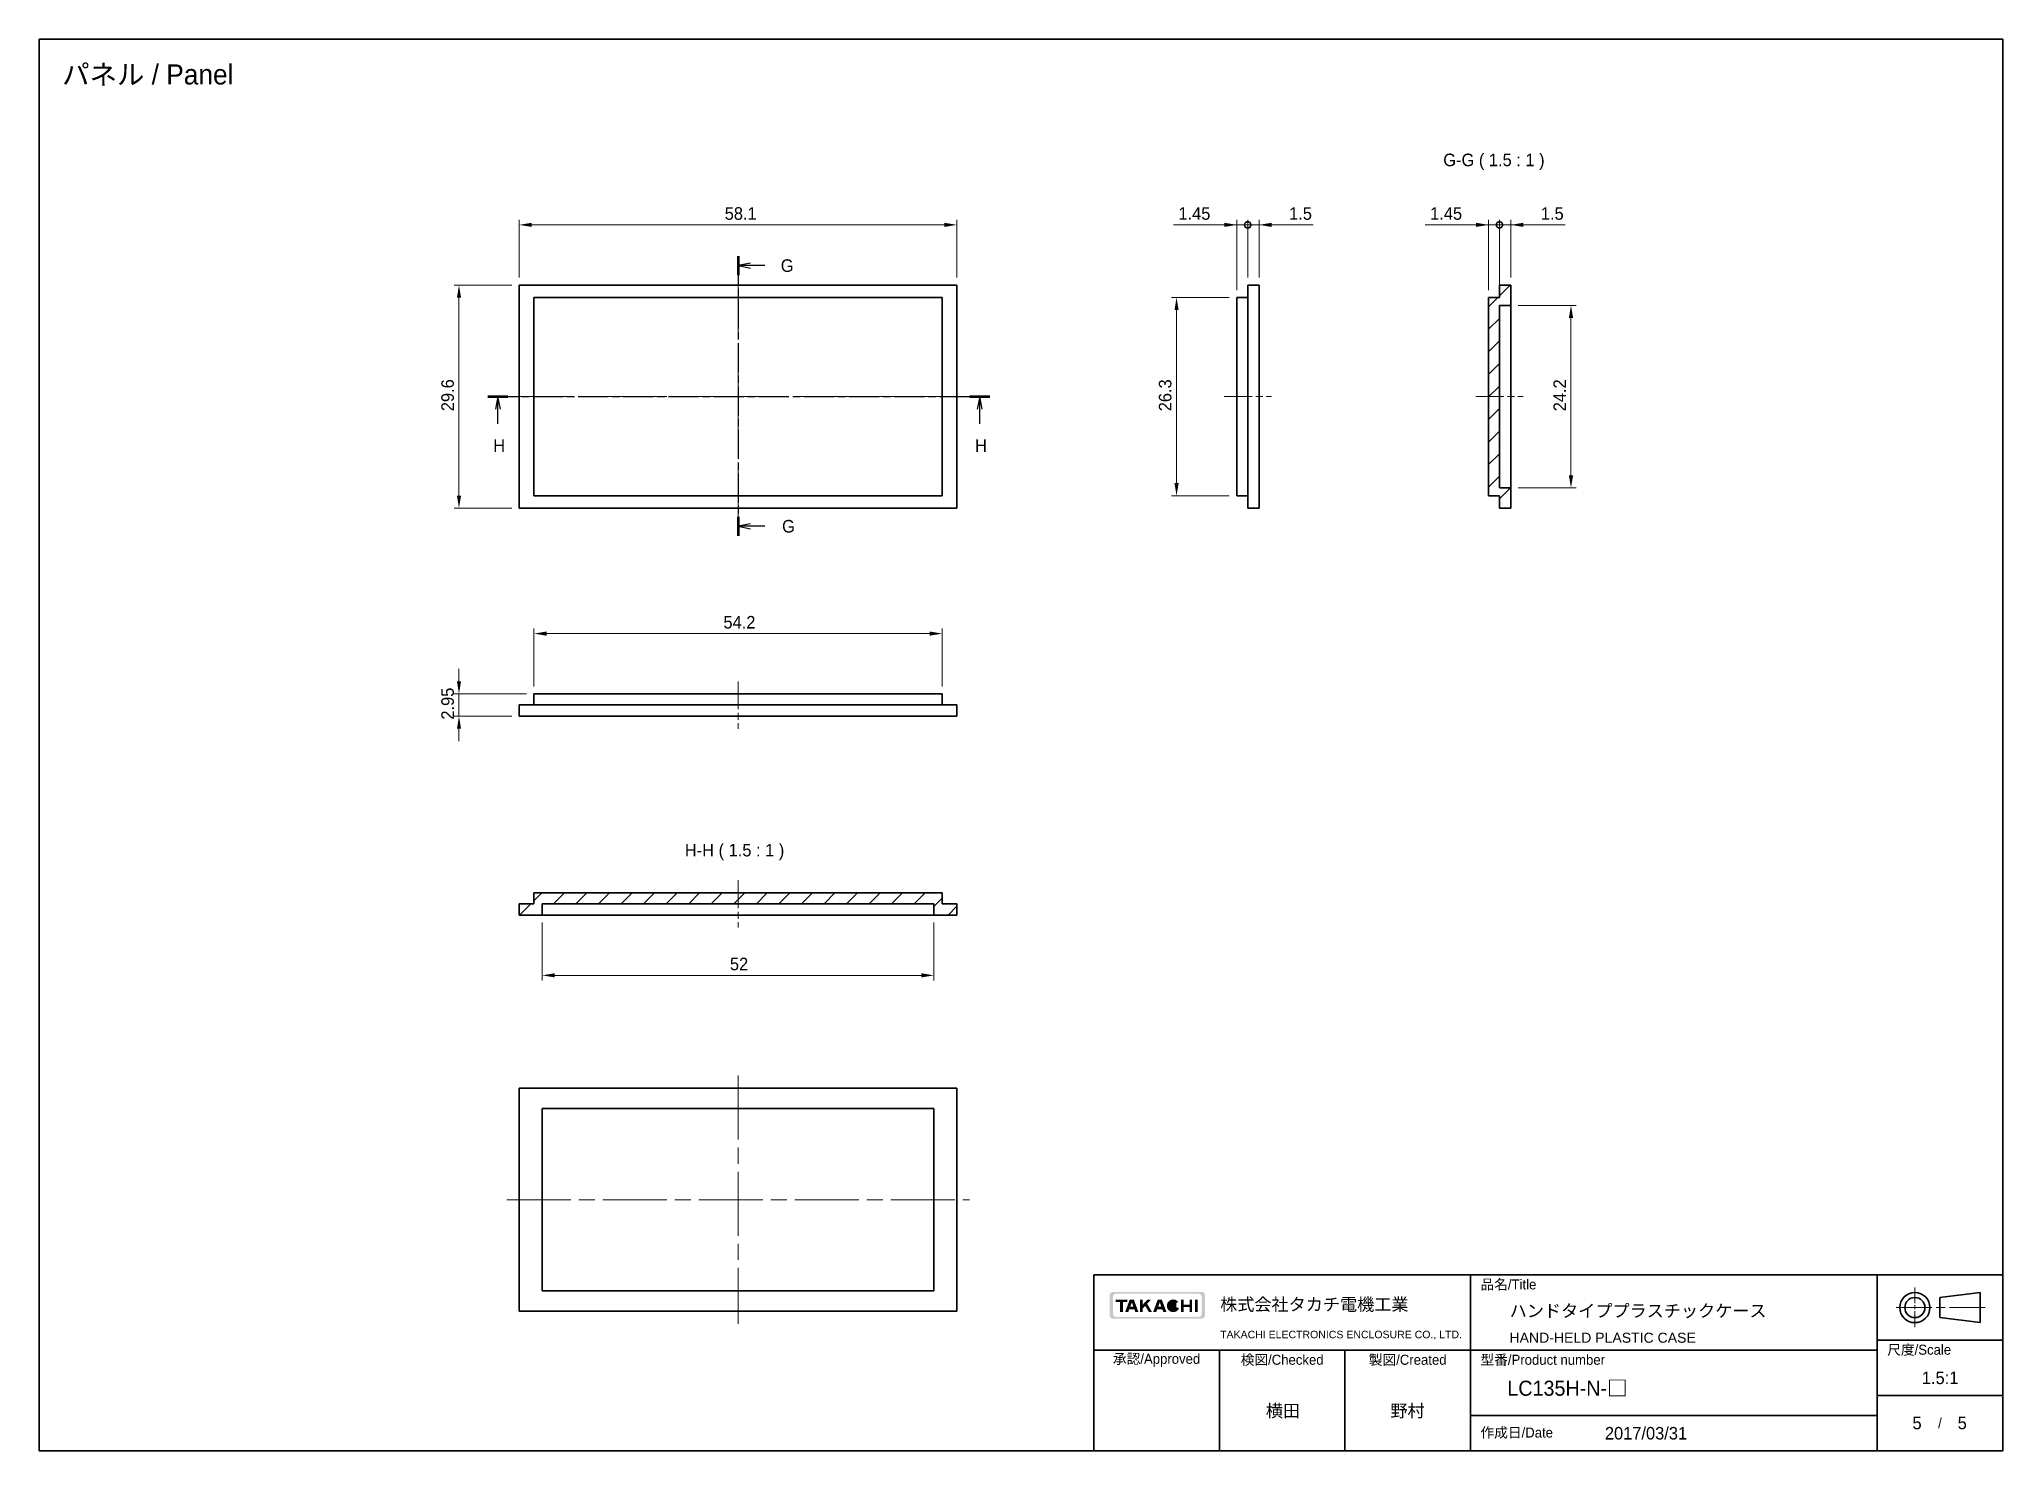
# Model space of a CAD drawing. Header units: millimetres. Extents: x 0 to 3058, y 0 to 562.
# Drawn here: x 2797 to 3057.7, y 0 to 187.3 of the extents above; entities that cross this region are included whole.
import ezdxf
from ezdxf.enums import TextEntityAlignment as Align

# ---------------------------------------------------------------- set-up
doc = ezdxf.new("R2010")
doc.units = ezdxf.units.MM
doc.header["$LTSCALE"] = 1.5
doc.linetypes.add('CHAIN', pattern=[0.3543, 0.2362, -0.0295, 0.0591, -0.0295])
doc.layers.get('Defpoints').update_dxf_attribs({"lineweight": 25})
for name, color, linetype, lineweight in [('Border (ISO)', 7, 'Continuous', 35), ('Centerline (ISO)', 131, 'Continuous', 18), ('Dimension (ISO)', 7, 'Continuous', 18), ('Hatch (ISO)', 1, 'Continuous', 18), ('Section Line (ISO)', 7, 'CHAIN', 25), ('Symbol (ISO)', 7, 'Continuous', 18), ('Title (ISO)', 7, 'Continuous', 35), ('Visible (ISO)', 7, 'Continuous', 35)]:
    doc.layers.add(name, color=color, linetype=linetype, lineweight=lineweight)
doc.styles.add('Note Text (TK)', font='MS PGothic.ttf')
doc.styles.add('文字スタイル40', font='MS PGothic.ttf')
doc.styles.add('文字スタイル67', font='arial.ttf')
doc.dimstyles.new('Default - Method 1b (TK)', dxfattribs={"dimscale": 1.5, "dimtxt": 2.5, "dimasz": 2.5, "dimexe": 1, "dimexo": 1.5, "dimgap": 1, "dimtad": 1, "dimtoh": 1, "dimrnd": 1e-08, "dimdsep": 46, "dimtxsty": 'Note Text (TK)', "dimcen": 0.09, "dimdle": 5, "dimclrd": 100, "dimclre": 100, "dimclrt": 7, "dimadec": 1, "dimazin": 1, "dimtfac": 1, "dimtmove": 0, "dimatfit": 3, "dimfxl": 1, "dimtolj": 1, "dimlwd": -1, "dimlwe": -1, "dimarcsym": 0})
pattern_1 = [(45, (2787.3333, -5.3333), (-1.49671, 1.49671), [])]

msp = doc.modelspace()

# ---------------------------------------------------------------- texts
at = {"layer": 'Symbol (ISO)', "color": 7, "insert": (2800.0386, 182.59), "char_height": 2.666667, "width": 25.325535, "attachment_point": 4, "line_spacing_factor": 1.5, "style": 'Note Text (TK)'}
msp.add_mtext('{\\fＭＳ Ｐゴシック|b0|i0;\\H2.6667;パネル / Panel}', dxfattribs=at)
at = {"layer": 'Symbol (ISO)', "color": 7, "char_height": 1.666667, "attachment_point": 7, "style": 'Note Text (TK)'}
for s, insert in [('G-G ( 1.5 : 1 )', (2983.3967, 169.9881)), ('H-H ( 1.5 : 1 )', (2882.7049, 78.3774))]:
    msp.add_mtext(s, dxfattribs=dict(at, insert=insert))

# ---------------------------------------------------------------- blocks, each defined once
blk = doc.blocks.new('図面枠 tk図枠')
at = {"layer": 'Border (ISO)'}
for p, q in [((14.5, 289), (405.5, 289)), ((14.5, 289), (14.5, 8)), ((405.5, 289), (405.5, 8)), ((14.5, 8), (405.5, 8))]:
    blk.add_line(p, q, dxfattribs=at)
blk = doc.blocks.new('表題欄 tk表題欄')
at = {"layer": 'Hatch (ISO)'}
h = blk.add_hatch(color=256, dxfattribs=at)
edge = h.paths.add_edge_path(flags=0)
edge.add_arc((95.58, 236.3), 0.596, 270, 360)
edge.add_line((96.17, 236.3), (96.17, 239.71))
edge.add_arc((95.58, 239.71), 0.596, 0, 90)
edge.add_line((95.58, 240.31), (79.14, 240.31))
edge.add_arc((79.14, 239.71), 0.596, 90, 180)
edge.add_line((78.54, 239.71), (78.54, 236.3))
edge.add_arc((79.14, 236.3), 0.596, 180, 270)
edge.add_line((79.14, 235.7), (95.58, 235.7))
edge = h.paths.add_edge_path()
edge.add_line((77.84, 239.96), (77.84, 236.05))
edge.add_arc((78.54, 236.05), 0.702, 180, 270)
edge.add_line((78.54, 235.35), (96.17, 235.35))
edge.add_arc((96.17, 236.05), 0.702, 270, 360)
edge.add_line((96.87, 236.05), (96.87, 239.96))
edge.add_arc((96.17, 239.96), 0.702, 0, 90)
edge.add_line((96.17, 240.66), (78.54, 240.66))
edge.add_arc((78.54, 239.96), 0.702, 90, 180)
for points in [[(79.07, 239.15), (79.07, 238.66), (79.92, 238.66), (79.92, 236.66), (80.51, 236.66), (80.51, 238.66), (81.36, 238.66), (81.36, 239.15)], [(85.68, 236.66), (84.94, 237.89), (84.42, 237.32), (84.42, 236.66), (83.9, 236.66), (83.9, 239.15), (84.42, 239.15), (84.42, 238.1), (85.39, 239.15), (86.11, 239.15), (85.32, 238.3), (86.3, 236.66)], [(92.09, 239.15), (92.09, 236.66), (92.61, 236.66), (92.61, 237.66), (93.77, 237.66), (93.77, 236.66), (94.29, 236.66), (94.29, 239.15), (93.77, 239.15), (93.77, 238.15), (92.61, 238.15), (92.61, 239.15)], [(94.84, 239.15), (94.84, 236.66), (95.36, 236.66), (95.36, 239.15)]]:
    blk.add_hatch(color=256, dxfattribs=at).paths.add_polyline_path(points)
h = blk.add_hatch(color=256, dxfattribs=at)
h.paths.add_polyline_path([(82.59, 237.71), (81.95, 237.71), (82.27, 238.58)], flags=0)
h.paths.add_polyline_path([(82.78, 237.2), (81.76, 237.2), (81.57, 236.66), (80.95, 236.66), (81.86, 239.15), (82.68, 239.15), (83.59, 236.66), (82.98, 236.66)])
h = blk.add_hatch(color=256, dxfattribs=at)
h.paths.add_polyline_path([(87.53, 237.71), (88.16, 237.71), (87.85, 238.58)], flags=0)
h.paths.add_polyline_path([(87.14, 236.66), (87.34, 237.2), (88.35, 237.2), (88.55, 236.66), (89.17, 236.66), (88.25, 239.15), (87.44, 239.15), (86.52, 236.66)])
h = blk.add_hatch(color=256, dxfattribs=at)
edge = h.paths.add_edge_path()
edge.add_arc((90.52, 237.9), 1.27, 38.5505, 336.582)
edge.add_line((91.69, 237.4), (91.17, 237.62))
edge.add_ellipse((90.52, 237.9), major_axis=(0, -0.8), ratio=0.867347, start_angle=124.651, end_angle=429.4109, ccw=False)
edge.add_line((91.09, 238.36), (91.52, 238.7))
at = {"layer": 'Title (ISO)'}
for p, q in [((74.71, 244.05), (255.71, 244.05)), ((74.71, 209.05), (74.71, 244.05)), ((149.71, 244.05), (149.71, 209.05)), ((230.71, 244.05), (230.71, 209.05)), ((255.71, 244.05), (255.71, 209.05)), ((243.21, 239.55), (251.21, 240.55)), ((243.21, 239.55), (243.21, 235.55)), ((251.21, 234.55), (251.21, 240.55)), ((243.21, 235.55), (251.21, 234.55)), ((230.71, 231.05), (255.71, 231.05)), ((74.71, 229.05), (230.71, 229.05)), ((99.71, 229.05), (99.71, 209.05)), ((124.71, 229.05), (124.71, 209.05)), ((230.71, 220.05), (255.71, 220.05)), ((149.71, 216.05), (230.71, 216.05)), ((255.71, 209.05), (74.71, 209.05))]:
    blk.add_line(p, q, dxfattribs=at)
at = {"layer": 'Title (ISO)', "color": 4, "linetype": 'CHAIN', "lineweight": 18, "ltscale": 8.88956}
blk.add_line((238.21, 241.55), (238.21, 233.55), dxfattribs=at)
at = {"layer": 'Title (ISO)', "color": 4, "linetype": 'CHAIN', "lineweight": 18, "ltscale": 20.001633}
blk.add_line((252.21, 237.55), (234.21, 237.55), dxfattribs=at)
at = {"layer": 'Title (ISO)'}
for radius in [3, 2]:
    blk.add_circle((238.21, 237.55), radius, dxfattribs=at)
at = {"layer": 'Title (ISO)', "color": 1, "char_height": 2, "line_spacing_factor": 1.5, "style": 'Note Text (TK)'}
for s, insert, attachment_point in [('\\fＭＳ Ｐゴシック|b0|i0;\\H2.0000;品名/Title', (151.71, 242.05), 4), ('\\fＭＳ Ｐゴシック|b0|i0;\\H2.0000;承認/Approved', (87.21, 227.05), 5), ('\\fＭＳ Ｐゴシック|b0|i0;\\H2.0000;検図/Checked', (112.21, 227.05), 5), ('\\fＭＳ Ｐゴシック|b0|i0;\\H2.0000;製図/Created', (137.21, 227.05), 5), ('\\fＭＳ Ｐゴシック|b0|i0;\\H2.0000;型番/Product number', (151.71, 227.05), 4), ('\\fＭＳ Ｐゴシック|b0|i0;\\H2.0000;尺度/Scale', (232.71, 229.05), 4), ('\\fＭＳ Ｐゴシック|b0|i0;\\H2.0000;作成日/Date', (151.71, 212.55), 4)]:
    blk.add_mtext(s, dxfattribs=dict(at, insert=insert, attachment_point=attachment_point))
at = {"layer": 'Title (ISO)', "color": 7, "line_spacing_factor": 1.5, "style": 'Note Text (TK)'}
for s, insert, char_height, attachment_point in [('株式会社タカチ電機工業', (99.87, 238.05), 2.5, 4), ('\\fArial|b0|i0;\\H1.4986;TAKACHI ELECTRONICS ENCLOSURE CO., LTD.', (99.87, 232.05), 1.4986, 4), ('\\fＭＳ Ｐゴシック|b0|i0;\\H2.0000;/', (243.21, 214.55), 2, 5)]:
    blk.add_mtext(s, dxfattribs=dict(at, insert=insert, char_height=char_height, attachment_point=attachment_point))
at = {"layer": 'Title (ISO)', "color": 7}
for tag, p, height, style in [('<品名>_001', (157.52, 235.65), 2.5, 'Note Text (TK)'), ('<Title>_001', (157.49, 230.55), 2, '文字スタイル67'), ('<型番>_001', (157.37, 219.99), 3, '文字スタイル40'), ('<尺度>_001', (239.64, 222.3), 2.5, 'Note Text (TK)'), ('<検図>_001', (108.77, 215.75), 2.5, 'Note Text (TK)'), ('<製図>_001', (133.58, 215.75), 2.5, 'Note Text (TK)'), ('<ページ_No.>_001', (237.95, 213.3), 2.5, 'Note Text (TK)'), ('<総ページ数>_001', (246.8, 213.3), 2.5, 'Note Text (TK)'), ('作成日_001', (175.87, 211.28), 2.5, 'Note Text (TK)')]:
    blk.add_attdef(tag, p, '', height=height, dxfattribs=dict(at, style=style))
at = {"layer": 'Title (ISO)', "color": 7, "style": 'Note Text (TK)'}
blk.add_attdef('<承認>', text='', height=2.5, dxfattribs=at).set_placement((87.21, 217.05), align=Align.MIDDLE_CENTER)
blk = doc.blocks.new('2dTransSection6')
at = {"layer": 'Section Line (ISO)', "linetype": 'CHAIN', "ltscale": 16.271503}
blk.add_line((153.66, 245.81), (153.66, 190.16), dxfattribs=at)
at = {"layer": 'Section Line (ISO)', "linetype": 'Continuous', "lineweight": 50}
for p, q in [((153.66, 245.81), (153.66, 242.05)), ((153.66, 193.93), (153.66, 190.16))]:
    blk.add_line(p, q, dxfattribs=at)
at = {"layer": 'Section Line (ISO)', "linetype": 'Continuous'}
for p, q in [((156.16, 244.43), (153.66, 243.93)), ((156.16, 243.93), (153.66, 243.93)), ((153.66, 243.93), (156.16, 243.43)), ((159, 243.93), (156.16, 243.93)), ((156.16, 192.54), (153.66, 192.04)), ((156.16, 192.04), (153.66, 192.04)), ((153.66, 192.04), (156.16, 191.54)), ((159, 192.04), (156.16, 192.04))]:
    blk.add_line(p, q, dxfattribs=at)
at = {"layer": 'Section Line (ISO)', "char_height": 2.5, "attachment_point": 7, "style": 'Note Text (TK)'}
for insert in [(162.16, 242.66), (162.42, 190.77)]:
    blk.add_mtext('G', dxfattribs=dict(at, insert=insert))
blk = doc.blocks.new('*D113')
at = {"layer": 'Defpoints', "color": 0, "transparency": 16777216}
for p in [(2918.82, 162.7), (2860.72, 154.7), (2918.82, 154.7)]:
    blk.add_point(p, dxfattribs=at)
at = {"layer": 'Dimension (ISO)', "color": 100, "transparency": 16777216}
for p, q in [((2860.72, 155.7), (2860.72, 163.37)), ((2862.39, 162.7), (2917.16, 162.7)), ((2918.82, 155.7), (2918.82, 163.37))]:
    blk.add_line(p, q, dxfattribs=at)
for points in [[(2862.39, 162.98), (2862.39, 162.43), (2860.72, 162.7)], [(2917.16, 162.98), (2917.16, 162.43), (2918.82, 162.7)]]:
    blk.add_solid(points, dxfattribs=at)
at = {"layer": 'Dimension (ISO)', "color": 7, "transparency": 16777216, "insert": (2888, 164.2), "char_height": 1.667, "attachment_point": 4, "style": 'Note Text (TK)'}
blk.add_mtext('\\A1;58.1', dxfattribs=at)
blk = doc.blocks.new('*D114')
at = {"layer": 'Defpoints', "color": 0, "transparency": 16777216}
for p in [(2852.72, 154.7), (2860.72, 154.7), (2860.72, 125.1)]:
    blk.add_point(p, dxfattribs=at)
at = {"layer": 'Dimension (ISO)', "color": 100, "transparency": 16777216}
for p, q in [((2859.72, 154.7), (2852.06, 154.7)), ((2852.72, 126.77), (2852.72, 153.04)), ((2859.72, 125.1), (2852.06, 125.1))]:
    blk.add_line(p, q, dxfattribs=at)
for points in [[(2852.45, 153.04), (2853, 153.04), (2852.72, 154.7)], [(2852.45, 126.77), (2853, 126.77), (2852.72, 125.1)]]:
    blk.add_solid(points, dxfattribs=at)
at = {"layer": 'Dimension (ISO)', "color": 7, "transparency": 16777216, "insert": (2851.22, 137.97), "char_height": 1.667, "attachment_point": 4, "rotation": 90, "style": 'Note Text (TK)'}
blk.add_mtext('\\A1;29.6', dxfattribs=at)
blk = doc.blocks.new('*D115')
at = {"layer": 'Defpoints', "color": 0, "transparency": 16777216}
for p in [(2852.72, 100.45), (2862.67, 100.45), (2860.72, 97.5)]:
    blk.add_point(p, dxfattribs=at)
at = {"layer": 'Dimension (ISO)', "color": 100, "transparency": 16777216}
for p, q in [((2852.72, 102.12), (2852.72, 103.78)), ((2861.67, 100.45), (2852.06, 100.45)), ((2852.72, 97.5), (2852.72, 100.45)), ((2859.72, 97.5), (2852.06, 97.5)), ((2852.72, 95.83), (2852.72, 94.17))]:
    blk.add_line(p, q, dxfattribs=at)
for points in [[(2852.45, 102.12), (2853, 102.12), (2852.72, 100.45)], [(2852.45, 95.83), (2853, 95.83), (2852.72, 97.5)]]:
    blk.add_solid(points, dxfattribs=at)
at = {"layer": 'Dimension (ISO)', "color": 7, "transparency": 16777216, "insert": (2851.22, 97.03), "char_height": 1.667, "attachment_point": 4, "rotation": 90, "style": 'Note Text (TK)'}
blk.add_mtext('\\A1;2.95', dxfattribs=at)
blk = doc.blocks.new('_DotSmall')
at = {"color": 0, "linetype": 'ByBlock', "const_width": 0.5}
blk.add_lwpolyline([(-0.0625, 0, 1), (0.0625, 0, 1)], format="xyb", close=True, dxfattribs=at)
blk = doc.blocks.new('*D116')
at = {"layer": 'Defpoints', "color": 0, "transparency": 16777216}
for p in [(2955.98, 162.7), (2957.43, 154.7), (2955.98, 153.05)]:
    blk.add_point(p, dxfattribs=at)
at = {"layer": 'Dimension (ISO)', "color": 100, "transparency": 16777216}
for p, q in [((2954.32, 162.7), (2947.57, 162.7)), ((2955.98, 154.05), (2955.98, 163.37)), ((2957.43, 162.7), (2955.98, 162.7)), ((2957.43, 155.7), (2957.43, 163.37)), ((2957.43, 162.7), (2959.1, 162.7))]:
    blk.add_line(p, q, dxfattribs=at)
blk.add_solid([(2954.32, 162.98), (2954.32, 162.43), (2955.98, 162.7)], dxfattribs=at)
at = {"layer": 'Dimension (ISO)', "color": 100, "transparency": 16777216, "xscale": 1.666666666666666, "yscale": 1.666666666666666, "zscale": 1.666666666666666, "rotation": 180}
blk.add_blockref('_DotSmall', (2957.43, 162.7), dxfattribs=at)
at = {"layer": 'Dimension (ISO)', "color": 7, "transparency": 16777216, "insert": (2948.23, 164.2), "char_height": 1.667, "attachment_point": 4, "style": 'Note Text (TK)'}
blk.add_mtext('\\A1;1.45', dxfattribs=at)
blk = doc.blocks.new('*D117')
at = {"layer": 'Defpoints', "color": 0, "transparency": 16777216}
for p in [(2957.43, 162.7), (2957.43, 154.7), (2958.93, 154.7)]:
    blk.add_point(p, dxfattribs=at)
at = {"layer": 'Dimension (ISO)', "color": 100, "transparency": 16777216}
for p, q in [((2957.43, 162.7), (2954.1, 162.7)), ((2957.43, 155.7), (2957.43, 163.37)), ((2957.43, 162.7), (2958.93, 162.7)), ((2958.93, 155.7), (2958.93, 163.37)), ((2960.6, 162.7), (2966.14, 162.7))]:
    blk.add_line(p, q, dxfattribs=at)
blk.add_solid([(2960.6, 162.98), (2960.6, 162.43), (2958.93, 162.7)], dxfattribs=at)
at = {"layer": 'Dimension (ISO)', "color": 100, "transparency": 16777216, "xscale": 1.666666666666666, "yscale": 1.666666666666666, "zscale": 1.666666666666666}
blk.add_blockref('_DotSmall', (2957.43, 162.7), dxfattribs=at)
at = {"layer": 'Dimension (ISO)', "color": 7, "transparency": 16777216, "insert": (2962.93, 164.2), "char_height": 1.667, "attachment_point": 4, "style": 'Note Text (TK)'}
blk.add_mtext('\\A1;1.5', dxfattribs=at)
blk = doc.blocks.new('*D118')
at = {"layer": 'Defpoints', "color": 0, "transparency": 16777216}
for p in [(2955.98, 153.05), (2947.98, 126.75), (2955.98, 126.75)]:
    blk.add_point(p, dxfattribs=at)
at = {"layer": 'Dimension (ISO)', "color": 100, "transparency": 16777216}
for p, q in [((2954.98, 153.05), (2947.32, 153.05)), ((2947.98, 151.39), (2947.98, 128.42)), ((2954.98, 126.75), (2947.32, 126.75))]:
    blk.add_line(p, q, dxfattribs=at)
for points in [[(2947.71, 151.39), (2948.26, 151.39), (2947.98, 153.05)], [(2947.71, 128.42), (2948.26, 128.42), (2947.98, 126.75)]]:
    blk.add_solid(points, dxfattribs=at)
at = {"layer": 'Dimension (ISO)', "color": 7, "transparency": 16777216, "insert": (2946.48, 137.96), "char_height": 1.667, "attachment_point": 4, "rotation": 90, "style": 'Note Text (TK)'}
blk.add_mtext('\\A1;26.3', dxfattribs=at)
blk = doc.blocks.new('*D119')
at = {"layer": 'Defpoints', "color": 0, "transparency": 16777216}
for p in [(2992.35, 152), (2992.35, 127.8), (3000.35, 127.8)]:
    blk.add_point(p, dxfattribs=at)
at = {"layer": 'Dimension (ISO)', "color": 100, "transparency": 16777216}
for p, q in [((2993.35, 152), (3001.02, 152)), ((3000.35, 150.34), (3000.35, 129.47)), ((2993.35, 127.8), (3001.02, 127.8))]:
    blk.add_line(p, q, dxfattribs=at)
for points in [[(3000.07, 150.34), (3000.63, 150.34), (3000.35, 152)], [(3000.07, 129.47), (3000.63, 129.47), (3000.35, 127.8)]]:
    blk.add_solid(points, dxfattribs=at)
at = {"layer": 'Dimension (ISO)', "color": 7, "transparency": 16777216, "insert": (2998.85, 137.96), "char_height": 1.667, "attachment_point": 4, "rotation": 90, "style": 'Note Text (TK)'}
blk.add_mtext('\\A1;24.2', dxfattribs=at)
blk = doc.blocks.new('*D120')
at = {"layer": 'Defpoints', "color": 0, "transparency": 16777216}
for p in [(2990.85, 162.7), (2989.4, 153.05), (2990.85, 152)]:
    blk.add_point(p, dxfattribs=at)
at = {"layer": 'Dimension (ISO)', "color": 100, "transparency": 16777216}
for p, q in [((2987.73, 162.7), (2980.98, 162.7)), ((2989.4, 154.05), (2989.4, 163.37)), ((2990.85, 162.7), (2989.4, 162.7)), ((2990.85, 153), (2990.85, 163.37)), ((2990.85, 162.7), (2994.18, 162.7))]:
    blk.add_line(p, q, dxfattribs=at)
blk.add_solid([(2987.73, 162.98), (2987.73, 162.43), (2989.4, 162.7)], dxfattribs=at)
at = {"layer": 'Dimension (ISO)', "color": 100, "transparency": 16777216, "xscale": 1.666666666666666, "yscale": 1.666666666666666, "zscale": 1.666666666666666, "rotation": 180}
blk.add_blockref('_DotSmall', (2990.85, 162.7), dxfattribs=at)
at = {"layer": 'Dimension (ISO)', "color": 7, "transparency": 16777216, "insert": (2981.65, 164.2), "char_height": 1.667, "attachment_point": 4, "style": 'Note Text (TK)'}
blk.add_mtext('\\A1;1.45', dxfattribs=at)
blk = doc.blocks.new('*D121')
at = {"layer": 'Defpoints', "color": 0, "transparency": 16777216}
for p in [(2992.35, 162.7), (2992.35, 154.7), (2990.85, 152)]:
    blk.add_point(p, dxfattribs=at)
at = {"layer": 'Dimension (ISO)', "color": 100, "transparency": 16777216}
for p, q in [((2990.85, 162.7), (2989.18, 162.7)), ((2990.85, 153), (2990.85, 163.37)), ((2990.85, 162.7), (2992.35, 162.7)), ((2992.35, 155.7), (2992.35, 163.37)), ((2994.02, 162.7), (2999.56, 162.7))]:
    blk.add_line(p, q, dxfattribs=at)
blk.add_solid([(2994.02, 162.98), (2994.02, 162.43), (2992.35, 162.7)], dxfattribs=at)
at = {"layer": 'Dimension (ISO)', "color": 100, "transparency": 16777216, "xscale": 1.666666666666666, "yscale": 1.666666666666666, "zscale": 1.666666666666666}
blk.add_blockref('_DotSmall', (2990.85, 162.7), dxfattribs=at)
at = {"layer": 'Dimension (ISO)', "color": 7, "transparency": 16777216, "insert": (2996.35, 164.2), "char_height": 1.667, "attachment_point": 4, "style": 'Note Text (TK)'}
blk.add_mtext('\\A1;1.5', dxfattribs=at)
blk = doc.blocks.new('2dTransSection7')
at = {"layer": 'Section Line (ISO)', "linetype": 'CHAIN', "ltscale": 16.92742}
blk.add_line((103.82, 217.86), (203.77, 217.86), dxfattribs=at)
at = {"layer": 'Section Line (ISO)', "linetype": 'Continuous', "lineweight": 50}
for p, q in [((103.82, 217.86), (107.82, 217.86)), ((199.78, 217.86), (203.77, 217.86))]:
    blk.add_line(p, q, dxfattribs=at)
at = {"layer": 'Section Line (ISO)', "linetype": 'Continuous'}
for p, q in [((105.82, 217.86), (105.32, 215.36)), ((105.82, 215.36), (105.82, 217.86)), ((106.32, 215.36), (105.82, 217.86)), ((105.82, 212.47), (105.82, 215.36)), ((201.77, 217.86), (201.27, 215.36)), ((201.77, 215.36), (201.77, 217.86)), ((202.27, 215.36), (201.77, 217.86)), ((201.77, 212.47), (201.77, 215.36))]:
    blk.add_line(p, q, dxfattribs=at)
at = {"layer": 'Section Line (ISO)', "char_height": 2.5, "attachment_point": 7, "style": 'Note Text (TK)'}
for insert in [(104.91, 206.86), (200.86, 206.86)]:
    blk.add_mtext('H', dxfattribs=dict(at, insert=insert))
blk = doc.blocks.new('*D122')
at = {"layer": 'Defpoints', "color": 0, "transparency": 16777216}
for p in [(2862.67, 108.45), (2862.67, 100.45), (2916.87, 100.45)]:
    blk.add_point(p, dxfattribs=at)
at = {"layer": 'Dimension (ISO)', "color": 100, "transparency": 16777216}
for p, q in [((2862.67, 101.45), (2862.67, 109.12)), ((2915.21, 108.45), (2864.34, 108.45)), ((2916.87, 101.45), (2916.87, 109.12))]:
    blk.add_line(p, q, dxfattribs=at)
for points in [[(2864.34, 108.73), (2864.34, 108.17), (2862.67, 108.45)], [(2915.21, 108.73), (2915.21, 108.17), (2916.87, 108.45)]]:
    blk.add_solid(points, dxfattribs=at)
at = {"layer": 'Dimension (ISO)', "color": 7, "transparency": 16777216, "insert": (2887.83, 109.95), "char_height": 1.667, "attachment_point": 4, "style": 'Note Text (TK)'}
blk.add_mtext('\\A1;54.2', dxfattribs=at)
blk = doc.blocks.new('*D123')
at = {"layer": 'Defpoints', "color": 0, "transparency": 16777216}
for p in [(2863.77, 71.09), (2915.77, 71.09), (2863.77, 63.09)]:
    blk.add_point(p, dxfattribs=at)
at = {"layer": 'Dimension (ISO)', "color": 100, "transparency": 16777216}
for p, q in [((2863.77, 70.09), (2863.77, 62.43)), ((2915.77, 70.09), (2915.77, 62.43)), ((2914.11, 63.09), (2865.44, 63.09))]:
    blk.add_line(p, q, dxfattribs=at)
for points in [[(2865.44, 63.37), (2865.44, 62.82), (2863.77, 63.09)], [(2914.11, 63.37), (2914.11, 62.82), (2915.77, 63.09)]]:
    blk.add_solid(points, dxfattribs=at)
at = {"layer": 'Dimension (ISO)', "color": 7, "transparency": 16777216, "insert": (2888.69, 64.59), "char_height": 1.667, "attachment_point": 4, "style": 'Note Text (TK)'}
blk.add_mtext('\\A1;52', dxfattribs=at)

# ---------------------------------------------------------------- dimensions: what is measured, and where the dimension line sits
at = {"layer": 'Dimension (ISO)', "color": 100}
for base, p1, p2, angle, override, picture, middle in [((2918.8241, 162.7035), (2860.7241, 154.7035), (2918.8241, 154.7035), 180, {"dimscale": 0, "dimtxt": 1.666667, "dimasz": 1.666667, "dimexe": 0.666667, "dimexo": 1, "dimgap": 0.666667, "dimtoh": 0, "dimdec": 2, "dimcen": 0.06, "dimtol": 0, "dimlim": 0, "dimtp": 0, "dimtm": 0, "dimtdec": 2, "dimtix": 0, "dimtofl": 0, "dimtmove": 0, "dimatfit": 1}, '*D113', (2889.7741, 162.7035)), ((2990.8513, 162.7035), (2989.4013, 153.0535), (2990.8513, 152.0035), 180, {"dimscale": 0, "dimtxt": 1.666667, "dimasz": 1.666667, "dimexe": 0.666667, "dimexo": 1, "dimgap": 0.666667, "dimtoh": 0, "dimdec": 2, "dimblk2": 'DotSmall', "dimsah": 1, "dimcen": 0.06, "dimdle": 0, "dimtol": 0, "dimlim": 0, "dimtp": 0, "dimtm": 0, "dimtdec": 2, "dimtix": 0, "dimtofl": 1, "dimtmove": 0, "dimatfit": 1}, '*D120', (2983.5263, 162.7035)), ((2992.3513, 162.7035), (2990.8513, 152.0035), (2992.3513, 154.7035), 180, {"dimscale": 0, "dimtxt": 1.666667, "dimasz": 1.666667, "dimexe": 0.666667, "dimexo": 1, "dimgap": 0.666667, "dimtoh": 0, "dimdec": 2, "dimblk1": 'DotSmall', "dimsah": 1, "dimcen": 0.06, "dimdle": 0, "dimtol": 0, "dimlim": 0, "dimtp": 0, "dimtm": 0, "dimtdec": 2, "dimtix": 0, "dimtofl": 1, "dimtmove": 0, "dimatfit": 1}, '*D121', (2997.6202, 162.7035)), ((2852.7241, 154.7035), (2860.7241, 125.1035), (2860.7241, 154.7035), 90, {"dimscale": 0, "dimtxt": 1.666667, "dimasz": 1.666667, "dimexe": 0.666667, "dimexo": 1, "dimgap": 0.666667, "dimtoh": 0, "dimdec": 2, "dimcen": 0.06, "dimtol": 0, "dimlim": 0, "dimtp": 0, "dimtm": 0, "dimtdec": 2, "dimtix": 0, "dimtofl": 0, "dimtmove": 0, "dimatfit": 1}, '*D114', (2852.7241, 139.9035)), ((2947.9836, 126.7535), (2955.9836, 153.0535), (2955.9836, 126.7535), 90, {"dimscale": 0, "dimtxt": 1.666667, "dimasz": 1.666667, "dimexe": 0.666667, "dimexo": 1, "dimgap": 0.666667, "dimtoh": 0, "dimdec": 2, "dimcen": 0.06, "dimtol": 0, "dimlim": 0, "dimtp": 0, "dimtm": 0, "dimtdec": 2, "dimtix": 0, "dimtofl": 0, "dimtmove": 0, "dimatfit": 1}, '*D118', (2947.9836, 139.9035)), ((3000.3513, 127.8035), (2992.3513, 152.0035), (2992.3513, 127.8035), 90, {"dimscale": 0, "dimtxt": 1.666667, "dimasz": 1.666667, "dimexe": 0.666667, "dimexo": 1, "dimgap": 0.666667, "dimtoh": 0, "dimdec": 2, "dimcen": 0.06, "dimtol": 0, "dimlim": 0, "dimtp": 0, "dimtm": 0, "dimtdec": 2, "dimtix": 0, "dimtofl": 0, "dimtmove": 0, "dimatfit": 1}, '*D119', (3000.3513, 139.9035)), ((2862.6741, 108.4491), (2916.8741, 100.4491), (2862.6741, 100.4491), 180, {"dimscale": 0, "dimtxt": 1.666667, "dimasz": 1.666667, "dimexe": 0.666667, "dimexo": 1, "dimgap": 0.666667, "dimtoh": 0, "dimdec": 2, "dimcen": 0.06, "dimtol": 0, "dimlim": 0, "dimtp": 0, "dimtm": 0, "dimtdec": 2, "dimtix": 0, "dimtofl": 0, "dimtmove": 0, "dimatfit": 1}, '*D122', (2889.7741, 108.4491)), ((2852.7241, 100.4491), (2860.7241, 97.4991), (2862.6741, 100.4491), 90, {"dimscale": 0, "dimtxt": 1.666667, "dimasz": 1.666667, "dimexe": 0.666667, "dimexo": 1, "dimgap": 0.666667, "dimtoh": 0, "dimdec": 2, "dimcen": 0.06, "dimtol": 0, "dimlim": 0, "dimtp": 0, "dimtm": 0, "dimtdec": 2, "dimtix": 0, "dimtofl": 1, "dimtmove": 0, "dimatfit": 1}, '*D115', (2852.7241, 98.9741)), ((2863.7741, 63.0941), (2915.7741, 71.0941), (2863.7741, 71.0941), 180, {"dimscale": 0, "dimtxt": 1.666667, "dimasz": 1.666667, "dimexe": 0.666667, "dimexo": 1, "dimgap": 0.666667, "dimtoh": 0, "dimdec": 2, "dimcen": 0.06, "dimtol": 0, "dimlim": 0, "dimtp": 0, "dimtm": 0, "dimtdec": 2, "dimtix": 0, "dimtofl": 0, "dimtmove": 0, "dimatfit": 1}, '*D123', (2889.7741, 63.0941))]:
    dim = msp.add_linear_dim(base=base, p1=p1, p2=p2, angle=angle, dimstyle='Default - Method 1b (TK)', override=override, dxfattribs=at)
    dim.commit()
    dim.dimension.update_dxf_attribs({"geometry": picture, "text_midpoint": middle, "dimtype": 128})
for base, p1, p2, override, picture, middle in [((2955.9836, 162.7035), (2957.4336, 154.7035), (2955.9836, 153.0535), {"dimscale": 0, "dimtxt": 1.666667, "dimasz": 1.666667, "dimexe": 0.666667, "dimexo": 1, "dimgap": 0.666667, "dimtoh": 0, "dimdec": 2, "dimblk1": 'DotSmall', "dimsah": 1, "dimcen": 0.06, "dimdle": 0, "dimtol": 0, "dimlim": 0, "dimtp": 0, "dimtm": 0, "dimtdec": 2, "dimtix": 0, "dimtofl": 1, "dimtmove": 0, "dimatfit": 1}, '*D116', (2950.1086, 162.7035)), ((2957.4336, 162.7035), (2958.9336, 154.7035), (2957.4336, 154.7035), {"dimscale": 0, "dimtxt": 1.666667, "dimasz": 1.666667, "dimexe": 0.666667, "dimexo": 1, "dimgap": 0.666667, "dimtoh": 0, "dimdec": 2, "dimblk2": 'DotSmall', "dimsah": 1, "dimcen": 0.06, "dimdle": 0, "dimtol": 0, "dimlim": 0, "dimtp": 0, "dimtm": 0, "dimtdec": 2, "dimtix": 0, "dimtofl": 1, "dimtmove": 0, "dimatfit": 1}, '*D117', (2964.2025, 162.7035))]:
    dim = msp.add_linear_dim(base=base, p1=p1, p2=p2, dimstyle='Default - Method 1b (TK)', override=override, dxfattribs=at)
    dim.commit()
    dim.dimension.update_dxf_attribs({"geometry": picture, "text_midpoint": middle, "dimtype": 128})

# ---------------------------------------------------------------- hatches: boundary and pattern name
at = {"layer": 'Hatch (ISO)'}
h = msp.add_hatch(dxfattribs=at)
h.set_pattern_fill('ANSI31', color=256, scale=16.933333, style=0)
h.set_pattern_definition(pattern_1)
h.paths.add_polyline_path([(2992.3513, 154.7035), (2990.8513, 154.7035), (2990.8513, 153.0535), (2989.4013, 153.0535), (2989.4013, 126.7535), (2990.8513, 126.7535), (2990.8513, 125.1035), (2992.3513, 125.1035), (2992.3513, 127.8035), (2990.8513, 127.8035), (2990.8513, 152.0035), (2992.3513, 152.0035)])
h = msp.add_hatch(dxfattribs=at)
h.set_pattern_fill('ANSI31', color=256, scale=16.933333, style=0)
h.set_pattern_definition(pattern_1)
h.paths.add_polyline_path([(2860.7241, 72.5941), (2860.7241, 71.0941), (2863.7741, 71.0941), (2863.7741, 72.5941), (2915.7741, 72.5941), (2915.7741, 71.0941), (2918.8241, 71.0941), (2918.8241, 72.5941), (2916.8741, 72.5941), (2916.8741, 74.0441), (2862.6741, 74.0441), (2862.6741, 72.5941)])

# ---------------------------------------------------------------- linework, layer by layer
at = {"layer": 'Centerline (ISO)', "linetype": 'CHAIN', "ltscale": 23.990969}
for p, q in [((2889.7741, 156.3701), (2889.7741, 123.4368)), ((2859.0574, 139.9035), (2920.4907, 139.9035)), ((2889.7741, 49.7867), (2889.7741, 16.8533)), ((2859.0574, 33.32), (2920.4907, 33.32))]:
    msp.add_line(p, q, dxfattribs=at)
at = {"layer": 'Centerline (ISO)', "linetype": 'CHAIN', "ltscale": 10.47303}
for p, q in [((2954.3169, 139.9035), (2960.6002, 139.9035)), ((2987.7346, 139.9035), (2994.0179, 139.9035)), ((2889.7741, 102.1158), (2889.7741, 95.8324)), ((2889.7741, 75.7108), (2889.7741, 69.4274))]:
    msp.add_line(p, q, dxfattribs=at)
at = {"layer": 'Visible (ISO)'}
for p, q in [((2860.7241, 125.1035), (2860.7241, 154.7035)), ((2860.7241, 154.7035), (2918.8241, 154.7035)), ((2918.8241, 154.7035), (2918.8241, 125.1035)), ((2957.4336, 154.7035), (2957.4336, 125.1035)), ((2958.9336, 154.7035), (2957.4336, 154.7035)), ((2958.9336, 154.7035), (2958.9336, 125.1035)), ((2992.3513, 154.7035), (2990.8513, 154.7035)), ((2990.8513, 154.7035), (2990.8513, 153.0535)), ((2992.3513, 152.0035), (2992.3513, 154.7035)), ((2862.6741, 153.0535), (2916.8741, 153.0535)), ((2862.6741, 126.7535), (2862.6741, 153.0535)), ((2916.8741, 153.0535), (2916.8741, 126.7535)), ((2957.4336, 153.0535), (2955.9836, 153.0535)), ((2955.9836, 153.0535), (2955.9836, 126.7535)), ((2990.8513, 153.0535), (2989.4013, 153.0535)), ((2989.4013, 153.0535), (2989.4013, 126.7535)), ((2990.8513, 127.8035), (2990.8513, 152.0035)), ((2990.8513, 152.0035), (2992.3513, 152.0035)), ((2992.3513, 152.0035), (2992.3513, 127.8035)), ((2992.3513, 127.8035), (2990.8513, 127.8035)), ((2992.3513, 125.1035), (2992.3513, 127.8035)), ((2916.8741, 126.7535), (2862.6741, 126.7535)), ((2957.4336, 126.7535), (2955.9836, 126.7535)), ((2989.4013, 126.7535), (2990.8513, 126.7535)), ((2990.8513, 126.7535), (2990.8513, 125.1035)), ((2918.8241, 125.1035), (2860.7241, 125.1035)), ((2958.9336, 125.1035), (2957.4336, 125.1035)), ((2990.8513, 125.1035), (2992.3513, 125.1035)), ((2916.8741, 100.4491), (2862.6741, 100.4491)), ((2862.6741, 98.9991), (2862.6741, 100.4491)), ((2916.8741, 98.9991), (2916.8741, 100.4491)), ((2918.8241, 98.9991), (2860.7241, 98.9991)), ((2860.7241, 97.4991), (2860.7241, 98.9991)), ((2918.8241, 97.4991), (2860.7241, 97.4991)), ((2918.8241, 97.4991), (2918.8241, 98.9991)), ((2916.8741, 74.0441), (2862.6741, 74.0441)), ((2862.6741, 74.0441), (2862.6741, 72.5941)), ((2916.8741, 72.5941), (2916.8741, 74.0441)), ((2860.7241, 72.5941), (2860.7241, 71.0941)), ((2862.6741, 72.5941), (2860.7241, 72.5941)), ((2860.7241, 71.0941), (2863.7741, 71.0941)), ((2863.7741, 71.0941), (2863.7741, 72.5941)), ((2863.7741, 72.5941), (2915.7741, 72.5941)), ((2915.7741, 71.0941), (2863.7741, 71.0941)), ((2915.7741, 72.5941), (2915.7741, 71.0941)), ((2915.7741, 71.0941), (2918.8241, 71.0941)), ((2918.8241, 72.5941), (2916.8741, 72.5941)), ((2918.8241, 71.0941), (2918.8241, 72.5941)), ((2918.8241, 48.12), (2860.7241, 48.12)), ((2860.7241, 48.12), (2860.7241, 18.52)), ((2918.8241, 18.52), (2918.8241, 48.12)), ((2863.7741, 21.22), (2863.7741, 45.42)), ((2863.7741, 45.42), (2915.7741, 45.42)), ((2915.7741, 45.42), (2915.7741, 21.22)), ((2915.7741, 21.22), (2863.7741, 21.22)), ((2860.7241, 18.52), (2918.8241, 18.52))]:
    msp.add_line(p, q, dxfattribs=at)

# ---------------------------------------------------------------- block references
at = {"xscale": 0.6666666666666666, "yscale": 0.6666666666666666, "zscale": 0.6666666666666666}
msp.add_blockref('図面枠 tk図枠', (2787.3333, -5.3333), dxfattribs=at)
ref = msp.add_blockref('表題欄 tk表題欄', (2887.1941, -139.3685), dxfattribs=dict(xscale=0.6666666666666666, yscale=0.6666666666666666, zscale=0.6666666666666666))
ref.add_attrib('<品名>_001', 'ハンドタイププラスチックケース', (2992.2102, 17.7339), dxfattribs={"layer": 'Title (ISO)', "color": 7, "height": 1.666667, "style": 'Note Text (TK)'})
ref.add_attrib('<型番>_001', 'LC135H-N-□', (2991.9014, 7.2942), dxfattribs={"layer": 'Title (ISO)', "color": 7, "height": 2, "style": '文字スタイル40'})
ref.add_attrib('<尺度>_001', '1.5:1', (3046.9305, 8.8441), dxfattribs={"layer": 'Title (ISO)', "color": 7, "height": 1.66667, "style": 'Note Text (TK)'})
ref.add_attrib('作成日_001', '2017/03/31', (3004.8522, 1.4864), dxfattribs={"layer": 'Title (ISO)', "color": 7, "height": 1.66667, "style": 'Note Text (TK)'})
ref.add_attrib('<検図>_001', '横田', (2959.8349, 4.4621), dxfattribs={"layer": 'Title (ISO)', "color": 7, "height": 1.66667, "style": 'Note Text (TK)'})
ref.add_attrib('<製図>_001', '野村', (2976.3738, 4.4669), dxfattribs={"layer": 'Title (ISO)', "color": 7, "height": 1.66667, "style": 'Note Text (TK)'})
ref.add_attrib('<Title>_001', 'HAND-HELD PLASTIC CASE', (2992.1842, 14.3333), dxfattribs={"layer": 'Title (ISO)', "color": 7, "height": 1.333333, "style": '文字スタイル67'})
ref.add_attrib('<ページ_No.>_001', '5', (3045.6842, 2.8475), dxfattribs={"layer": 'Title (ISO)', "color": 7, "height": 1.6667, "style": 'Note Text (TK)'})
ref.add_attrib('<総ページ数>_001', '5', (3051.6842, 2.8475), dxfattribs={"layer": 'Title (ISO)', "color": 7, "height": 1.6667, "style": 'Note Text (TK)'})
at = {"layer": 'Section Line (ISO)', "xscale": 0.6666666666666666, "yscale": 0.6666666666666666, "zscale": 0.6666666666666666}
for name in ['2dTransSection6', '2dTransSection7']:
    msp.add_blockref(name, (2787.3333, -5.3333), dxfattribs=at)

msp.set_redraw_order([(e.dxf.handle, doc.entitydb.next_handle()) for e in msp.query("TEXT MTEXT ATTDEF DIMENSION ARC_DIMENSION")])  # texts and dimensions are drawn at this point

doc.saveas('drawing.dxf')
